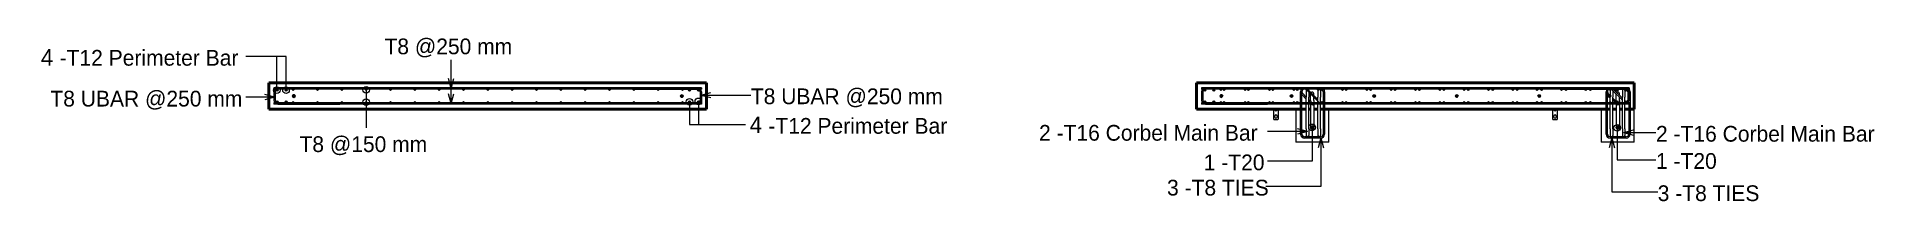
# Model space of a CAD drawing. Header units: millimetres. Extents: x -6138 to 17183, y 2886 to 77066.
# Drawn here: x 4601 to 15728, y 76076 to 77066 of the extents above.
import ezdxf

# ---------------------------------------------------------------- set-up
doc = ezdxf.new("R2010")
doc.units = ezdxf.units.MM
for name, color, linetype, lineweight in [('A-GENM', 13, 'Continuous', 18), ('A-WALL', 113, 'Continuous', 25), ('G-ANNO-TEXT', 231, 'Continuous', 9), ('S-BEAM', 12, 'Continuous', 18), ('S-RBAR', 171, 'Continuous', 18), ('S-RBAR-IDEN', 171, 'Continuous', 9)]:
    doc.layers.add(name, color=color, linetype=linetype, lineweight=lineweight)
doc.styles.add('Nirmala UI', font='Nirmala.ttf', dxfattribs={"height": 95.25})
doc.styles.add('Nirmala UI Semilight', font='NirmalaS.ttf', dxfattribs={"height": 100})

msp = doc.modelspace()

# ---------------------------------------------------------------- texts
at = {"layer": 'S-RBAR-IDEN', "char_height": 95.25, "attachment_point": 1, "style": 'Nirmala UI'}
for s, insert, width in [('T8 @250 mm', (6706.7, 77061), 974.852), ('2 -T12 Perimeter Bar', (4633, 76991.9), 1491.139), ('T8 UBAR @250 mm', (4683.4, 76744.8), 1430.21), ('T8 UBAR @250 mm', (8925.2, 76758.9), 1430.21), ('2 -T12 Perimeter Bar', (8925.2, 76579.9), 1491.139), ('T8 @150 mm', (6192, 76469.2), 974.852), ('2 -T16 Corbel Main Bar', (10670.4, 76537.9), 1673.923), ('2 -T16 Corbel Main Bar', (14406.5, 76532), 1673.923), ('1 -T20', (11667.8, 76358.9), 464.979), ('1 -T20', (14406.3, 76367.4), 464.979), ('3 -T8 TIES', (11445.6, 76206), 721.519), ('3 -T8 TIES', (14416.9, 76172.3), 721.519)]:
    msp.add_mtext(s, dxfattribs=dict(at, insert=insert, width=width))

# ---------------------------------------------------------------- blocks, each defined once
blk = doc.blocks.new('RR spread anchor face based - RR-SA-1_4-160-614768-Elevation Top 2')
at = {"layer": 'A-GENM'}
for p, q in [((-3735, 76633), (-3735, 76575)), ((-3735, 76575), (-3733, 76570)), ((-3733, 76570), (-3708, 76570)), ((-3727, 76630), (-3727, 76633)), ((-3727, 76586), (-3727, 76592)), ((-3713, 76633), (-3713, 76630)), ((-3713, 76592), (-3713, 76586)), ((-3708, 76570), (-3705, 76575)), ((-3705, 76575), (-3705, 76633))]:
    blk.add_line(p, q, dxfattribs=at)
for centre, start, end in [((-3720, 76630), 180, 0), ((-3720, 76592), 0, 180), ((-3720, 76586), 180, 0)]:
    blk.add_arc(centre, 7, start, end, dxfattribs=at)
blk = doc.blocks.new('RR spread anchor face based - RR-SA-1_4-160-V1-Elevation Top 2')
at = {"layer": 'A-GENM'}
for p, q in [((-2045, 76633), (-2045, 76575)), ((-2045, 76575), (-2043, 76570)), ((-2043, 76570), (-2018, 76570)), ((-2037, 76630), (-2037, 76633)), ((-2037, 76586), (-2037, 76592)), ((-2023, 76633), (-2023, 76630)), ((-2023, 76592), (-2023, 76586)), ((-2018, 76570), (-2015, 76575)), ((-2015, 76575), (-2015, 76633))]:
    blk.add_line(p, q, dxfattribs=at)
for centre, start, end in [((-2030, 76630), 180, 0), ((-2030, 76592), 0, 180), ((-2030, 76586), 180, 0)]:
    blk.add_arc(centre, 7, start, end, dxfattribs=at)

# ---------------------------------------------------------------- hatches: boundary and pattern name
at = {"layer": 'S-RBAR'}
for points in [[(6056.2, 76741.9), (6062.2, 76747.9), (6056.2, 76753.9), (6050.2, 76747.9)], [(6056.2, 76672.6), (6062.2, 76678.6), (6056.2, 76684.6), (6050.2, 76678.6)], [(6111.2, 76743.1), (6117.2, 76749.1), (6111.2, 76755.1), (6105.2, 76749.1)], [(6111.2, 76671.1), (6117.2, 76677.1), (6111.2, 76683.1), (6105.2, 76677.1)], [(6157.2, 76705), (6164.8, 76710.6), (6161.9, 76719.5), (6152.5, 76719.5), (6149.6, 76710.6)], [(6153.8, 76747), (6157.8, 76751), (6153.8, 76755), (6149.8, 76751)], [(6153.8, 76671), (6157.8, 76675), (6153.8, 76679), (6149.8, 76675)], [(6301.2, 76747), (6305.2, 76751), (6301.2, 76755), (6297.2, 76751)], [(6301.2, 76671), (6305.2, 76675), (6301.2, 76679), (6297.2, 76675)], [(6448.5, 76747), (6452.5, 76751), (6448.5, 76755), (6444.5, 76751)], [(6448.5, 76671), (6452.5, 76675), (6448.5, 76679), (6444.5, 76675)], [(6595.9, 76747), (6599.9, 76751), (6595.9, 76755), (6591.9, 76751)], [(6595.9, 76671), (6599.9, 76675), (6595.9, 76679), (6591.9, 76675)], [(6743.2, 76747), (6747.2, 76751), (6743.2, 76755), (6739.2, 76751)], [(6743.2, 76671), (6747.2, 76675), (6743.2, 76679), (6739.2, 76675)], [(6890.5, 76747), (6894.5, 76751), (6890.5, 76755), (6886.5, 76751)], [(6890.5, 76671), (6894.5, 76675), (6890.5, 76679), (6886.5, 76675)], [(7037.9, 76747), (7041.9, 76751), (7037.9, 76755), (7033.9, 76751)], [(7037.9, 76671), (7041.9, 76675), (7037.9, 76679), (7033.9, 76675)], [(7185.2, 76747), (7189.2, 76751), (7185.2, 76755), (7181.2, 76751)], [(7185.2, 76671), (7189.2, 76675), (7185.2, 76679), (7181.2, 76675)], [(7332.5, 76747), (7336.5, 76751), (7332.5, 76755), (7328.5, 76751)], [(7332.5, 76671), (7336.5, 76675), (7332.5, 76679), (7328.5, 76675)], [(7479.9, 76747), (7483.9, 76751), (7479.9, 76755), (7475.9, 76751)], [(7479.9, 76671), (7483.9, 76675), (7479.9, 76679), (7475.9, 76675)], [(7627.2, 76747), (7631.2, 76751), (7627.2, 76755), (7623.2, 76751)], [(7627.2, 76671), (7631.2, 76675), (7627.2, 76679), (7623.2, 76675)], [(7774.6, 76747), (7778.6, 76751), (7774.6, 76755), (7770.6, 76751)], [(7774.6, 76671), (7778.6, 76675), (7774.6, 76679), (7770.6, 76675)], [(7921.9, 76747), (7925.9, 76751), (7921.9, 76755), (7917.9, 76751)], [(7921.9, 76671), (7925.9, 76675), (7921.9, 76679), (7917.9, 76675)], [(8069.2, 76747), (8073.2, 76751), (8069.2, 76755), (8065.2, 76751)], [(8069.2, 76671), (8073.2, 76675), (8069.2, 76679), (8065.2, 76675)], [(8216.6, 76747), (8220.6, 76751), (8216.6, 76755), (8212.6, 76751)], [(8216.6, 76671), (8220.6, 76675), (8216.6, 76679), (8212.6, 76675)], [(8363.9, 76747), (8367.9, 76751), (8363.9, 76755), (8359.9, 76751)], [(8363.9, 76671), (8367.9, 76675), (8363.9, 76679), (8359.9, 76675)], [(8502.5, 76706.6), (8511.9, 76706.6), (8514.8, 76715.5), (8507.2, 76721), (8499.6, 76715.5)], [(8511.3, 76747), (8515.3, 76751), (8511.3, 76755), (8507.3, 76751)], [(8511.3, 76671), (8515.3, 76675), (8511.3, 76679), (8507.3, 76675)], [(8553.2, 76743), (8559.2, 76749), (8553.2, 76755), (8547.2, 76749)], [(8553.2, 76671.1), (8559.2, 76677.1), (8553.2, 76683.1), (8547.2, 76677.1)], [(8608.2, 76743), (8614.2, 76749), (8608.2, 76755), (8602.2, 76749)], [(8608.2, 76672.6), (8614.2, 76678.6), (8608.2, 76684.6), (8602.2, 76678.6)], [(11673.7, 76741.9), (11679.7, 76747.9), (11673.7, 76753.9), (11667.7, 76747.9)], [(11673.7, 76672.6), (11679.7, 76678.6), (11673.7, 76684.6), (11667.7, 76678.6)], [(11728.7, 76743.1), (11734.7, 76749.1), (11728.7, 76755.1), (11722.7, 76749.1)], [(11728.7, 76671.1), (11734.7, 76677.1), (11728.7, 76683.1), (11722.7, 76677.1)], [(11774.7, 76705), (11782.3, 76710.6), (11779.4, 76719.5), (11770, 76719.5), (11767.1, 76710.6)], [(11771.3, 76747), (11775.3, 76751), (11771.3, 76755), (11767.3, 76751)], [(11771.3, 76671), (11775.3, 76675), (11771.3, 76679), (11767.3, 76675)], [(11790.6, 76747), (11794.6, 76751), (11790.6, 76755), (11786.6, 76751)], [(11790.6, 76671), (11794.6, 76675), (11790.6, 76679), (11786.6, 76675)], [(11918.7, 76747), (11922.7, 76751), (11918.7, 76755), (11914.7, 76751)], [(11918.7, 76671), (11922.7, 76675), (11918.7, 76679), (11914.7, 76675)], [(11938.5, 76747), (11942.5, 76751), (11938.5, 76755), (11934.5, 76751)], [(11938.5, 76671), (11942.5, 76675), (11938.5, 76679), (11934.5, 76675)], [(12066, 76747), (12070, 76751), (12066, 76755), (12062, 76751)], [(12066, 76671), (12070, 76675), (12066, 76679), (12062, 76675)], [(12086.4, 76747), (12090.4, 76751), (12086.4, 76755), (12082.4, 76751), (12086, 76747.5)], [(12086.4, 76671), (12090.4, 76675), (12086.4, 76679), (12082.4, 76675), (12086, 76671.5)], [(12197.2, 76705.4), (12206.1, 76708.3), (12206.1, 76717.7), (12197.2, 76720.7), (12191.7, 76713)], [(12213.4, 76747), (12217.4, 76751), (12213.4, 76755), (12209.4, 76751)], [(12213.4, 76671), (12217.4, 76675), (12213.4, 76679), (12209.4, 76675)], [(12234.4, 76747), (12238.4, 76751), (12234.4, 76755), (12230.4, 76751)], [(12234.4, 76671), (12238.4, 76675), (12234.4, 76679), (12230.4, 76675)], [(12360.7, 76747), (12364.7, 76751), (12360.7, 76755), (12356.7, 76751)], [(12360.7, 76671), (12364.7, 76675), (12360.7, 76679), (12356.7, 76675)], [(12382.3, 76747), (12386.3, 76751), (12382.3, 76755), (12378.3, 76751)], [(12382.3, 76671), (12386.3, 76675), (12382.3, 76679), (12378.3, 76675)], [(12508, 76747), (12512, 76751), (12508, 76755), (12504, 76751)], [(12508, 76671), (12512, 76675), (12508, 76679), (12504, 76675)], [(12530.2, 76747), (12534.2, 76751), (12530.2, 76755), (12526.2, 76751)], [(12530.2, 76671), (12534.2, 76675), (12530.2, 76679), (12526.2, 76675)], [(12655.4, 76747), (12659.4, 76751), (12655.4, 76755), (12651.4, 76751)], [(12655.4, 76671), (12659.4, 76675), (12655.4, 76679), (12651.4, 76675)], [(12678.1, 76747), (12682.1, 76751), (12678.1, 76755), (12674.1, 76751)], [(12678.1, 76671), (12682.1, 76675), (12678.1, 76679), (12674.1, 76675)], [(12697.2, 76705.4), (12706.1, 76708.3), (12706.1, 76717.7), (12697.2, 76720.7), (12691.7, 76713)], [(12802.7, 76747), (12806.7, 76751), (12802.7, 76755), (12798.7, 76751)], [(12802.7, 76671), (12806.7, 76675), (12802.7, 76679), (12798.7, 76675)], [(12826.1, 76747), (12830.1, 76751), (12826.1, 76755), (12822.1, 76751)], [(12826.1, 76671), (12830.1, 76675), (12826.1, 76679), (12822.1, 76675)], [(12950.1, 76747), (12954.1, 76751), (12950.1, 76755), (12946.1, 76751)], [(12950.1, 76671), (12954.1, 76675), (12950.1, 76679), (12946.1, 76675)], [(12974, 76747), (12978, 76751), (12974, 76755), (12970, 76751)], [(12974, 76671), (12978, 76675), (12974, 76679), (12970, 76675)], [(13097.4, 76747), (13101.4, 76751), (13097.4, 76755), (13093.4, 76751)], [(13097.4, 76671), (13101.4, 76675), (13097.4, 76679), (13093.4, 76675)], [(13121.9, 76747), (13125.9, 76751), (13121.9, 76755), (13117.9, 76751)], [(13121.9, 76671), (13125.9, 76675), (13121.9, 76679), (13117.9, 76675)], [(13197.2, 76705.4), (13206.1, 76708.3), (13206.1, 76717.7), (13197.2, 76720.7), (13191.7, 76713)], [(13244.7, 76747), (13248.7, 76751), (13244.7, 76755), (13240.7, 76751)], [(13244.7, 76671), (13248.7, 76675), (13244.7, 76679), (13240.7, 76675)], [(13269.8, 76747), (13273.8, 76751), (13269.8, 76755), (13265.8, 76751)], [(13269.8, 76671), (13273.8, 76675), (13269.8, 76679), (13265.8, 76675)], [(13392.1, 76747), (13396.1, 76751), (13392.1, 76755), (13388.1, 76751)], [(13392.1, 76671), (13396.1, 76675), (13392.1, 76679), (13388.1, 76675)], [(13417.8, 76747), (13421.8, 76751), (13417.8, 76755), (13413.8, 76751)], [(13417.8, 76671), (13421.8, 76675), (13417.8, 76679), (13413.8, 76675)], [(13539.4, 76747), (13543.4, 76751), (13539.4, 76755), (13535.4, 76751)], [(13539.4, 76671), (13543.4, 76675), (13539.4, 76679), (13535.4, 76675)], [(13565.7, 76747), (13569.7, 76751), (13565.7, 76755), (13561.7, 76751)], [(13565.7, 76671), (13569.7, 76675), (13565.7, 76679), (13561.7, 76675)], [(13686.7, 76747), (13690.7, 76751), (13686.7, 76755), (13682.7, 76751)], [(13686.7, 76671), (13690.7, 76675), (13686.7, 76679), (13682.7, 76675)], [(13697.2, 76705.4), (13706.1, 76708.3), (13706.1, 76717.7), (13697.2, 76720.7), (13691.7, 76713)], [(13713.6, 76747), (13717.6, 76751), (13713.6, 76755), (13709.6, 76751)], [(13713.6, 76671), (13717.6, 76675), (13713.6, 76679), (13709.6, 76675)], [(13834.1, 76747), (13838.1, 76751), (13834.1, 76755), (13830.1, 76751)], [(13834.1, 76671), (13838.1, 76675), (13834.1, 76679), (13830.1, 76675)], [(13861.5, 76747), (13865.5, 76751), (13861.5, 76755), (13857.5, 76751)], [(13861.5, 76671), (13865.5, 76675), (13861.5, 76679), (13857.5, 76675)], [(13981.4, 76747), (13985.4, 76751), (13981.4, 76755), (13977.4, 76751)], [(13981.4, 76671), (13985.4, 76675), (13981.4, 76679), (13977.4, 76675)], [(14009.4, 76747), (14013.4, 76751), (14009.4, 76755), (14005.4, 76751)], [(14009.4, 76671), (14013.4, 76675), (14009.4, 76679), (14005.4, 76675)], [(14120, 76706.6), (14129.4, 76706.6), (14132.3, 76715.5), (14124.7, 76721), (14117.1, 76715.5)], [(14128.8, 76747), (14132.6, 76751.2), (14128.8, 76755), (14124.8, 76751)], [(14128.8, 76671), (14132.8, 76675), (14128.8, 76679), (14124.8, 76675)], [(14157.4, 76747), (14161.4, 76751), (14157.4, 76755), (14153.4, 76751)], [(14157.4, 76671), (14161.4, 76675), (14157.4, 76679), (14153.4, 76675)], [(14170.7, 76743), (14176.7, 76749), (14170.7, 76755), (14164.7, 76749)], [(14170.7, 76671.1), (14176.7, 76677.1), (14170.7, 76683.1), (14164.7, 76677.1)], [(14225.7, 76743), (14231.7, 76749), (14225.7, 76755), (14219.7, 76749), (14221.9, 76746.8)], [(14225.7, 76672.6), (14231.7, 76678.6), (14225.7, 76684.6), (14219.7, 76678.6), (14221.6, 76676.7)], [(12327.8, 76513.5), (12334.7, 76523), (12327.8, 76532.6), (12316.6, 76528.9), (12316.6, 76517.2)], [(14177.8, 76513.5), (14184.7, 76523), (14177.8, 76532.6), (14166.6, 76528.9), (14166.6, 76517.2)]]:
    msp.add_hatch(color=256, dxfattribs=at).paths.add_polyline_path(points)
h = msp.add_hatch(color=256, dxfattribs=at)
edge = h.paths.add_edge_path()
edge.add_arc((6056.2, 76747.9), 6, 0, 360)
h = msp.add_hatch(color=256, dxfattribs=at)
edge = h.paths.add_edge_path()
edge.add_arc((6056.2, 76678.6), 6, 0, 360)
h = msp.add_hatch(color=256, dxfattribs=at)
edge = h.paths.add_edge_path()
edge.add_arc((6111.2, 76749.1), 6, 0, 360)
h = msp.add_hatch(color=256, dxfattribs=at)
edge = h.paths.add_edge_path()
edge.add_arc((6111.2, 76677.1), 6, 0, 360)
h = msp.add_hatch(color=256, dxfattribs=at)
edge = h.paths.add_edge_path()
edge.add_arc((6157.2, 76713), 8, 0, 360)
h = msp.add_hatch(color=256, dxfattribs=at)
edge = h.paths.add_edge_path()
edge.add_arc((6153.8, 76751), 4, 0, 360)
h = msp.add_hatch(color=256, dxfattribs=at)
edge = h.paths.add_edge_path()
edge.add_arc((6153.8, 76675), 4, 0, 360)
h = msp.add_hatch(color=256, dxfattribs=at)
edge = h.paths.add_edge_path()
edge.add_arc((6301.2, 76751), 4, 0, 360)
h = msp.add_hatch(color=256, dxfattribs=at)
edge = h.paths.add_edge_path()
edge.add_arc((6301.2, 76675), 4, 0, 360)
h = msp.add_hatch(color=256, dxfattribs=at)
edge = h.paths.add_edge_path()
edge.add_arc((6448.5, 76751), 4, 0, 360)
h = msp.add_hatch(color=256, dxfattribs=at)
edge = h.paths.add_edge_path()
edge.add_arc((6448.5, 76675), 4, 0, 360)
h = msp.add_hatch(color=256, dxfattribs=at)
edge = h.paths.add_edge_path()
edge.add_arc((6595.9, 76751), 4, 0, 360)
h = msp.add_hatch(color=256, dxfattribs=at)
edge = h.paths.add_edge_path()
edge.add_arc((6595.9, 76675), 4, 0, 360)
h = msp.add_hatch(color=256, dxfattribs=at)
edge = h.paths.add_edge_path()
edge.add_arc((6743.2, 76751), 4, 0, 360)
h = msp.add_hatch(color=256, dxfattribs=at)
edge = h.paths.add_edge_path()
edge.add_arc((6743.2, 76675), 4, 0, 360)
h = msp.add_hatch(color=256, dxfattribs=at)
edge = h.paths.add_edge_path()
edge.add_arc((6890.5, 76751), 4, 0, 360)
h = msp.add_hatch(color=256, dxfattribs=at)
edge = h.paths.add_edge_path()
edge.add_arc((6890.5, 76675), 4, 0, 360)
h = msp.add_hatch(color=256, dxfattribs=at)
edge = h.paths.add_edge_path()
edge.add_arc((7037.9, 76751), 4, 0, 360)
h = msp.add_hatch(color=256, dxfattribs=at)
edge = h.paths.add_edge_path()
edge.add_arc((7037.9, 76675), 4, 0, 360)
h = msp.add_hatch(color=256, dxfattribs=at)
edge = h.paths.add_edge_path()
edge.add_arc((7185.2, 76751), 4, 0, 360)
h = msp.add_hatch(color=256, dxfattribs=at)
edge = h.paths.add_edge_path()
edge.add_arc((7185.2, 76675), 4, 0, 360)
h = msp.add_hatch(color=256, dxfattribs=at)
edge = h.paths.add_edge_path()
edge.add_arc((7332.5, 76751), 4, 0, 360)
h = msp.add_hatch(color=256, dxfattribs=at)
edge = h.paths.add_edge_path()
edge.add_arc((7332.5, 76675), 4, 0, 360)
h = msp.add_hatch(color=256, dxfattribs=at)
edge = h.paths.add_edge_path()
edge.add_arc((7479.9, 76751), 4, 0, 360)
h = msp.add_hatch(color=256, dxfattribs=at)
edge = h.paths.add_edge_path()
edge.add_arc((7479.9, 76675), 4, 0, 360)
h = msp.add_hatch(color=256, dxfattribs=at)
edge = h.paths.add_edge_path()
edge.add_arc((7627.2, 76751), 4, 0, 360)
h = msp.add_hatch(color=256, dxfattribs=at)
edge = h.paths.add_edge_path()
edge.add_arc((7627.2, 76675), 4, 0, 360)
h = msp.add_hatch(color=256, dxfattribs=at)
edge = h.paths.add_edge_path()
edge.add_arc((7774.6, 76751), 4, 0, 360)
h = msp.add_hatch(color=256, dxfattribs=at)
edge = h.paths.add_edge_path()
edge.add_arc((7774.6, 76675), 4, 0, 360)
h = msp.add_hatch(color=256, dxfattribs=at)
edge = h.paths.add_edge_path()
edge.add_arc((7921.9, 76751), 4, 0, 360)
h = msp.add_hatch(color=256, dxfattribs=at)
edge = h.paths.add_edge_path()
edge.add_arc((7921.9, 76675), 4, 0, 360)
h = msp.add_hatch(color=256, dxfattribs=at)
edge = h.paths.add_edge_path()
edge.add_arc((8069.2, 76751), 4, 0, 360)
h = msp.add_hatch(color=256, dxfattribs=at)
edge = h.paths.add_edge_path()
edge.add_arc((8069.2, 76675), 4, 0, 360)
h = msp.add_hatch(color=256, dxfattribs=at)
edge = h.paths.add_edge_path()
edge.add_arc((8216.6, 76751), 4, 0, 360)
h = msp.add_hatch(color=256, dxfattribs=at)
edge = h.paths.add_edge_path()
edge.add_arc((8216.6, 76675), 4, 0, 360)
h = msp.add_hatch(color=256, dxfattribs=at)
edge = h.paths.add_edge_path()
edge.add_arc((8363.9, 76751), 4, 0, 360)
h = msp.add_hatch(color=256, dxfattribs=at)
edge = h.paths.add_edge_path()
edge.add_arc((8363.9, 76675), 4, 0, 360)
h = msp.add_hatch(color=256, dxfattribs=at)
edge = h.paths.add_edge_path()
edge.add_arc((8507.2, 76713), 8, 0, 360)
h = msp.add_hatch(color=256, dxfattribs=at)
edge = h.paths.add_edge_path()
edge.add_arc((8511.3, 76751), 4, 0, 360)
h = msp.add_hatch(color=256, dxfattribs=at)
edge = h.paths.add_edge_path()
edge.add_arc((8511.3, 76675), 4, 0, 360)
h = msp.add_hatch(color=256, dxfattribs=at)
edge = h.paths.add_edge_path()
edge.add_arc((8553.2, 76749), 6, 0, 360)
h = msp.add_hatch(color=256, dxfattribs=at)
edge = h.paths.add_edge_path()
edge.add_arc((8553.2, 76677.1), 6, 0, 360)
h = msp.add_hatch(color=256, dxfattribs=at)
edge = h.paths.add_edge_path()
edge.add_arc((8608.2, 76749), 6, 0, 360)
h = msp.add_hatch(color=256, dxfattribs=at)
edge = h.paths.add_edge_path()
edge.add_arc((8608.2, 76678.6), 6, 0, 360)
h = msp.add_hatch(color=256, dxfattribs=at)
edge = h.paths.add_edge_path()
edge.add_arc((11673.7, 76747.9), 6, 0, 360)
h = msp.add_hatch(color=256, dxfattribs=at)
edge = h.paths.add_edge_path()
edge.add_arc((11673.7, 76678.6), 6, 0, 360)
h = msp.add_hatch(color=256, dxfattribs=at)
edge = h.paths.add_edge_path()
edge.add_arc((11728.7, 76749.1), 6, 0, 360)
h = msp.add_hatch(color=256, dxfattribs=at)
edge = h.paths.add_edge_path()
edge.add_arc((11728.7, 76677.1), 6, 0, 360)
h = msp.add_hatch(color=256, dxfattribs=at)
edge = h.paths.add_edge_path()
edge.add_arc((11774.7, 76713), 8, 0, 360)
h = msp.add_hatch(color=256, dxfattribs=at)
edge = h.paths.add_edge_path()
edge.add_arc((11771.3, 76751), 4, 0, 360)
h = msp.add_hatch(color=256, dxfattribs=at)
edge = h.paths.add_edge_path()
edge.add_arc((11771.3, 76675), 4, 0, 360)
h = msp.add_hatch(color=256, dxfattribs=at)
edge = h.paths.add_edge_path()
edge.add_arc((11790.6, 76751), 4, 0, 360)
h = msp.add_hatch(color=256, dxfattribs=at)
edge = h.paths.add_edge_path()
edge.add_arc((11790.6, 76675), 4, 0, 360)
h = msp.add_hatch(color=256, dxfattribs=at)
edge = h.paths.add_edge_path()
edge.add_arc((11918.7, 76751), 4, 0, 360)
h = msp.add_hatch(color=256, dxfattribs=at)
edge = h.paths.add_edge_path()
edge.add_arc((11918.7, 76675), 4, 0, 360)
h = msp.add_hatch(color=256, dxfattribs=at)
edge = h.paths.add_edge_path()
edge.add_arc((11938.5, 76751), 4, 0, 360)
h = msp.add_hatch(color=256, dxfattribs=at)
edge = h.paths.add_edge_path()
edge.add_arc((11938.5, 76675), 4, 0, 360)
h = msp.add_hatch(color=256, dxfattribs=at)
edge = h.paths.add_edge_path()
edge.add_arc((12066, 76751), 4, 0, 360)
h = msp.add_hatch(color=256, dxfattribs=at)
edge = h.paths.add_edge_path()
edge.add_arc((12066, 76675), 4, 0, 360)
h = msp.add_hatch(color=256, dxfattribs=at)
edge = h.paths.add_edge_path()
edge.add_arc((12086.4, 76751), 4, 0, 360)
h = msp.add_hatch(color=256, dxfattribs=at)
edge = h.paths.add_edge_path()
edge.add_arc((12086.4, 76675), 4, 0, 360)
h = msp.add_hatch(color=256, dxfattribs=at)
edge = h.paths.add_edge_path()
edge.add_arc((12199.7, 76713), 8, 0, 360)
h = msp.add_hatch(color=256, dxfattribs=at)
edge = h.paths.add_edge_path()
edge.add_arc((12213.4, 76751), 4, 0, 360)
h = msp.add_hatch(color=256, dxfattribs=at)
edge = h.paths.add_edge_path()
edge.add_arc((12213.4, 76675), 4, 0, 360)
h = msp.add_hatch(color=256, dxfattribs=at)
edge = h.paths.add_edge_path()
edge.add_arc((12234.4, 76751), 4, 0, 360)
h = msp.add_hatch(color=256, dxfattribs=at)
edge = h.paths.add_edge_path()
edge.add_arc((12234.4, 76675), 4, 0, 360)
h = msp.add_hatch(color=256, dxfattribs=at)
edge = h.paths.add_edge_path()
edge.add_arc((12360.7, 76751), 4, 0, 360)
h = msp.add_hatch(color=256, dxfattribs=at)
edge = h.paths.add_edge_path()
edge.add_arc((12360.7, 76675), 4, 0, 360)
h = msp.add_hatch(color=256, dxfattribs=at)
edge = h.paths.add_edge_path()
edge.add_arc((12382.3, 76751), 4, 0, 360)
h = msp.add_hatch(color=256, dxfattribs=at)
edge = h.paths.add_edge_path()
edge.add_arc((12382.3, 76675), 4, 0, 360)
h = msp.add_hatch(color=256, dxfattribs=at)
edge = h.paths.add_edge_path()
edge.add_arc((12508, 76751), 4, 0, 360)
h = msp.add_hatch(color=256, dxfattribs=at)
edge = h.paths.add_edge_path()
edge.add_arc((12508, 76675), 4, 0, 360)
h = msp.add_hatch(color=256, dxfattribs=at)
edge = h.paths.add_edge_path()
edge.add_arc((12530.2, 76751), 4, 0, 360)
h = msp.add_hatch(color=256, dxfattribs=at)
edge = h.paths.add_edge_path()
edge.add_arc((12530.2, 76675), 4, 0, 360)
h = msp.add_hatch(color=256, dxfattribs=at)
edge = h.paths.add_edge_path()
edge.add_arc((12655.4, 76751), 4, 0, 360)
h = msp.add_hatch(color=256, dxfattribs=at)
edge = h.paths.add_edge_path()
edge.add_arc((12655.4, 76675), 4, 0, 360)
h = msp.add_hatch(color=256, dxfattribs=at)
edge = h.paths.add_edge_path()
edge.add_arc((12678.1, 76751), 4, 0, 360)
h = msp.add_hatch(color=256, dxfattribs=at)
edge = h.paths.add_edge_path()
edge.add_arc((12678.1, 76675), 4, 0, 360)
h = msp.add_hatch(color=256, dxfattribs=at)
edge = h.paths.add_edge_path()
edge.add_arc((12699.7, 76713), 8, 0, 360)
h = msp.add_hatch(color=256, dxfattribs=at)
edge = h.paths.add_edge_path()
edge.add_arc((12802.7, 76751), 4, 0, 360)
h = msp.add_hatch(color=256, dxfattribs=at)
edge = h.paths.add_edge_path()
edge.add_arc((12802.7, 76675), 4, 0, 360)
h = msp.add_hatch(color=256, dxfattribs=at)
edge = h.paths.add_edge_path()
edge.add_arc((12826.1, 76751), 4, 0, 360)
h = msp.add_hatch(color=256, dxfattribs=at)
edge = h.paths.add_edge_path()
edge.add_arc((12826.1, 76675), 4, 0, 360)
h = msp.add_hatch(color=256, dxfattribs=at)
edge = h.paths.add_edge_path()
edge.add_arc((12950.1, 76751), 4, 0, 360)
h = msp.add_hatch(color=256, dxfattribs=at)
edge = h.paths.add_edge_path()
edge.add_arc((12950.1, 76675), 4, 0, 360)
h = msp.add_hatch(color=256, dxfattribs=at)
edge = h.paths.add_edge_path()
edge.add_arc((12974, 76751), 4, 0, 360)
h = msp.add_hatch(color=256, dxfattribs=at)
edge = h.paths.add_edge_path()
edge.add_arc((12974, 76675), 4, 0, 360)
h = msp.add_hatch(color=256, dxfattribs=at)
edge = h.paths.add_edge_path()
edge.add_arc((13097.4, 76751), 4, 0, 360)
h = msp.add_hatch(color=256, dxfattribs=at)
edge = h.paths.add_edge_path()
edge.add_arc((13097.4, 76675), 4, 0, 360)
h = msp.add_hatch(color=256, dxfattribs=at)
edge = h.paths.add_edge_path()
edge.add_arc((13121.9, 76751), 4, 0, 360)
h = msp.add_hatch(color=256, dxfattribs=at)
edge = h.paths.add_edge_path()
edge.add_arc((13121.9, 76675), 4, 0, 360)
h = msp.add_hatch(color=256, dxfattribs=at)
edge = h.paths.add_edge_path()
edge.add_arc((13199.7, 76713), 8, 0, 360)
h = msp.add_hatch(color=256, dxfattribs=at)
edge = h.paths.add_edge_path()
edge.add_arc((13244.7, 76751), 4, 0, 360)
h = msp.add_hatch(color=256, dxfattribs=at)
edge = h.paths.add_edge_path()
edge.add_arc((13244.7, 76675), 4, 0, 360)
h = msp.add_hatch(color=256, dxfattribs=at)
edge = h.paths.add_edge_path()
edge.add_arc((13269.8, 76751), 4, 0, 360)
h = msp.add_hatch(color=256, dxfattribs=at)
edge = h.paths.add_edge_path()
edge.add_arc((13269.8, 76675), 4, 0, 360)
h = msp.add_hatch(color=256, dxfattribs=at)
edge = h.paths.add_edge_path()
edge.add_arc((13392.1, 76751), 4, 0, 360)
h = msp.add_hatch(color=256, dxfattribs=at)
edge = h.paths.add_edge_path()
edge.add_arc((13392.1, 76675), 4, 0, 360)
h = msp.add_hatch(color=256, dxfattribs=at)
edge = h.paths.add_edge_path()
edge.add_arc((13417.8, 76751), 4, 0, 360)
h = msp.add_hatch(color=256, dxfattribs=at)
edge = h.paths.add_edge_path()
edge.add_arc((13417.8, 76675), 4, 0, 360)
h = msp.add_hatch(color=256, dxfattribs=at)
edge = h.paths.add_edge_path()
edge.add_arc((13539.4, 76751), 4, 0, 360)
h = msp.add_hatch(color=256, dxfattribs=at)
edge = h.paths.add_edge_path()
edge.add_arc((13539.4, 76675), 4, 0, 360)
h = msp.add_hatch(color=256, dxfattribs=at)
edge = h.paths.add_edge_path()
edge.add_arc((13565.7, 76751), 4, 0, 360)
h = msp.add_hatch(color=256, dxfattribs=at)
edge = h.paths.add_edge_path()
edge.add_arc((13565.7, 76675), 4, 0, 360)
h = msp.add_hatch(color=256, dxfattribs=at)
edge = h.paths.add_edge_path()
edge.add_arc((13686.7, 76751), 4, 0, 360)
h = msp.add_hatch(color=256, dxfattribs=at)
edge = h.paths.add_edge_path()
edge.add_arc((13686.7, 76675), 4, 0, 360)
h = msp.add_hatch(color=256, dxfattribs=at)
edge = h.paths.add_edge_path()
edge.add_arc((13699.7, 76713), 8, 0, 360)
h = msp.add_hatch(color=256, dxfattribs=at)
edge = h.paths.add_edge_path()
edge.add_arc((13713.6, 76751), 4, 0, 360)
h = msp.add_hatch(color=256, dxfattribs=at)
edge = h.paths.add_edge_path()
edge.add_arc((13713.6, 76675), 4, 0, 360)
h = msp.add_hatch(color=256, dxfattribs=at)
edge = h.paths.add_edge_path()
edge.add_arc((13834.1, 76751), 4, 0, 360)
h = msp.add_hatch(color=256, dxfattribs=at)
edge = h.paths.add_edge_path()
edge.add_arc((13834.1, 76675), 4, 0, 360)
h = msp.add_hatch(color=256, dxfattribs=at)
edge = h.paths.add_edge_path()
edge.add_arc((13861.5, 76751), 4, 0, 360)
h = msp.add_hatch(color=256, dxfattribs=at)
edge = h.paths.add_edge_path()
edge.add_arc((13861.5, 76675), 4, 0, 360)
h = msp.add_hatch(color=256, dxfattribs=at)
edge = h.paths.add_edge_path()
edge.add_arc((13981.4, 76751), 4, 0, 360)
h = msp.add_hatch(color=256, dxfattribs=at)
edge = h.paths.add_edge_path()
edge.add_arc((13981.4, 76675), 4, 0, 360)
h = msp.add_hatch(color=256, dxfattribs=at)
edge = h.paths.add_edge_path()
edge.add_arc((14009.4, 76751), 4, 0, 360)
h = msp.add_hatch(color=256, dxfattribs=at)
edge = h.paths.add_edge_path()
edge.add_arc((14009.4, 76675), 4, 0, 360)
h = msp.add_hatch(color=256, dxfattribs=at)
edge = h.paths.add_edge_path()
edge.add_arc((14124.7, 76713), 8, 0, 360)
h = msp.add_hatch(color=256, dxfattribs=at)
edge = h.paths.add_edge_path()
edge.add_arc((14128.8, 76751), 4, 0, 360)
h = msp.add_hatch(color=256, dxfattribs=at)
edge = h.paths.add_edge_path()
edge.add_arc((14128.8, 76675), 4, 0, 360)
h = msp.add_hatch(color=256, dxfattribs=at)
edge = h.paths.add_edge_path()
edge.add_arc((14157.4, 76751), 4, 0, 360)
h = msp.add_hatch(color=256, dxfattribs=at)
edge = h.paths.add_edge_path()
edge.add_arc((14157.4, 76675), 4, 0, 360)
h = msp.add_hatch(color=256, dxfattribs=at)
edge = h.paths.add_edge_path()
edge.add_arc((14170.7, 76749), 6, 0, 360)
h = msp.add_hatch(color=256, dxfattribs=at)
edge = h.paths.add_edge_path()
edge.add_arc((14170.7, 76677.1), 6, 0, 360)
h = msp.add_hatch(color=256, dxfattribs=at)
edge = h.paths.add_edge_path()
edge.add_arc((14225.7, 76749), 6, 0, 360)
h = msp.add_hatch(color=256, dxfattribs=at)
edge = h.paths.add_edge_path()
edge.add_arc((14225.7, 76678.6), 6, 0, 360)
h = msp.add_hatch(color=256, dxfattribs=at)
edge = h.paths.add_edge_path()
edge.add_arc((12324.7, 76523), 10, 0, 360)
h = msp.add_hatch(color=256, dxfattribs=at)
edge = h.paths.add_edge_path()
edge.add_arc((14174.7, 76523), 10, 0, 360)

# ---------------------------------------------------------------- linework, layer by layer
at = {"layer": 'A-WALL', "lineweight": 50}
for p, q in [((8657.2, 76793), (6007.2, 76793)), ((6007.2, 76793), (6007.2, 76633)), ((8657.2, 76633), (8657.2, 76793)), ((14274.7, 76793), (11624.7, 76793)), ((11624.7, 76793), (11624.7, 76633)), ((14274.7, 76633), (14274.7, 76793)), ((6007.2, 76633), (8657.2, 76633)), ((11624.7, 76633), (12254.7, 76633)), ((12262.7, 76633), (12288.9, 76633)), ((12304.9, 76633), (12314.7, 76633)), ((12334.7, 76633), (12359.7, 76633)), ((12375.7, 76633), (12391.7, 76633)), ((12399.7, 76633), (14104.7, 76633)), ((14112.7, 76633), (14128.7, 76633)), ((14144.7, 76633), (14164.7, 76633)), ((14184.7, 76633), (14202.7, 76633)), ((14218.7, 76633), (14241.7, 76633)), ((14249.7, 76633), (14274.7, 76633))]:
    msp.add_line(p, q, dxfattribs=at)
at = {"layer": 'S-BEAM'}
for p, q in [((12224.7, 76633), (12224.7, 76433)), ((12424.7, 76433), (12424.7, 76633)), ((14074.7, 76633), (14074.7, 76433)), ((14274.7, 76433), (14274.7, 76633)), ((12424.7, 76433), (12224.7, 76433)), ((14274.7, 76433), (14074.7, 76433))]:
    msp.add_line(p, q, dxfattribs=at)
at = {"layer": 'S-RBAR'}
for p, q in [((8627.2, 76763), (6037.2, 76763)), ((6037.2, 76763), (6037.2, 76755)), ((8627.2, 76755), (6037.2, 76755)), ((6037.2, 76739), (6037.2, 76687)), ((8627.2, 76671), (6037.2, 76671)), ((6037.2, 76671), (6037.2, 76663)), ((6045.2, 76739), (6045.2, 76687)), ((6056.2, 76753.9), (6050.2, 76747.9)), ((6050.2, 76747.9), (6056.2, 76741.9)), ((6056.2, 76684.6), (6050.2, 76678.6)), ((6050.2, 76678.6), (6056.2, 76672.6)), ((6062.2, 76747.9), (6056.2, 76753.9)), ((6056.2, 76741.9), (6062.2, 76747.9)), ((6062.2, 76678.6), (6056.2, 76684.6)), ((6056.2, 76672.6), (6062.2, 76678.6)), ((6437.2, 76763), (6061.2, 76763)), ((6437.2, 76755), (6061.2, 76755)), ((6061.2, 76671), (6437.2, 76671)), ((6111.2, 76755.1), (6105.2, 76749.1)), ((6105.2, 76749.1), (6111.2, 76743.1)), ((6111.2, 76683.1), (6105.2, 76677.1)), ((6105.2, 76677.1), (6111.2, 76671.1)), ((6117.2, 76749.1), (6111.2, 76755.1)), ((6111.2, 76743.1), (6117.2, 76749.1)), ((6117.2, 76677.1), (6111.2, 76683.1)), ((6111.2, 76671.1), (6117.2, 76677.1)), ((6152.5, 76719.5), (6149.6, 76710.6)), ((6149.6, 76710.6), (6157.2, 76705)), ((6153.8, 76755), (6149.8, 76751)), ((6149.8, 76751), (6153.8, 76747)), ((6153.8, 76679), (6149.8, 76675)), ((6149.8, 76675), (6153.8, 76671)), ((6161.9, 76719.5), (6152.5, 76719.5)), ((6157.8, 76751), (6153.8, 76755)), ((6153.8, 76747), (6157.8, 76751)), ((6157.8, 76675), (6153.8, 76679)), ((6153.8, 76671), (6157.8, 76675)), ((6157.2, 76705), (6164.8, 76710.6)), ((6164.8, 76710.6), (6161.9, 76719.5)), ((6301.2, 76755), (6297.2, 76751)), ((6297.2, 76751), (6301.2, 76747)), ((6301.2, 76679), (6297.2, 76675)), ((6297.2, 76675), (6301.2, 76671)), ((6305.2, 76751), (6301.2, 76755)), ((6301.2, 76747), (6305.2, 76751)), ((6305.2, 76675), (6301.2, 76679)), ((6301.2, 76671), (6305.2, 76675)), ((6437.2, 76763), (6437.2, 76755)), ((6437.2, 76663), (6437.2, 76671)), ((6448.5, 76755), (6444.5, 76751)), ((6444.5, 76751), (6448.5, 76747)), ((6448.5, 76679), (6444.5, 76675)), ((6444.5, 76675), (6448.5, 76671)), ((6452.5, 76751), (6448.5, 76755)), ((6448.5, 76747), (6452.5, 76751)), ((6452.5, 76675), (6448.5, 76679)), ((6448.5, 76671), (6452.5, 76675)), ((6595.9, 76755), (6591.9, 76751)), ((6591.9, 76751), (6595.9, 76747)), ((6595.9, 76679), (6591.9, 76675)), ((6591.9, 76675), (6595.9, 76671)), ((6599.9, 76751), (6595.9, 76755)), ((6595.9, 76747), (6599.9, 76751)), ((6599.9, 76675), (6595.9, 76679)), ((6595.9, 76671), (6599.9, 76675)), ((6743.2, 76755), (6739.2, 76751)), ((6739.2, 76751), (6743.2, 76747)), ((6743.2, 76679), (6739.2, 76675)), ((6739.2, 76675), (6743.2, 76671)), ((6747.2, 76751), (6743.2, 76755)), ((6743.2, 76747), (6747.2, 76751)), ((6747.2, 76675), (6743.2, 76679)), ((6743.2, 76671), (6747.2, 76675)), ((6890.5, 76755), (6886.5, 76751)), ((6886.5, 76751), (6890.5, 76747)), ((6890.5, 76679), (6886.5, 76675)), ((6886.5, 76675), (6890.5, 76671)), ((6894.5, 76751), (6890.5, 76755)), ((6890.5, 76747), (6894.5, 76751)), ((6894.5, 76675), (6890.5, 76679)), ((6890.5, 76671), (6894.5, 76675)), ((7037.9, 76755), (7033.9, 76751)), ((7033.9, 76751), (7037.9, 76747)), ((7037.9, 76679), (7033.9, 76675)), ((7033.9, 76675), (7037.9, 76671)), ((7041.9, 76751), (7037.9, 76755)), ((7037.9, 76747), (7041.9, 76751)), ((7041.9, 76675), (7037.9, 76679)), ((7037.9, 76671), (7041.9, 76675)), ((7185.2, 76755), (7181.2, 76751)), ((7181.2, 76751), (7185.2, 76747)), ((7185.2, 76679), (7181.2, 76675)), ((7181.2, 76675), (7185.2, 76671)), ((7189.2, 76751), (7185.2, 76755)), ((7185.2, 76747), (7189.2, 76751)), ((7189.2, 76675), (7185.2, 76679)), ((7185.2, 76671), (7189.2, 76675)), ((7332.5, 76755), (7328.5, 76751)), ((7328.5, 76751), (7332.5, 76747)), ((7332.5, 76679), (7328.5, 76675)), ((7328.5, 76675), (7332.5, 76671)), ((7336.5, 76751), (7332.5, 76755)), ((7332.5, 76747), (7336.5, 76751)), ((7336.5, 76675), (7332.5, 76679)), ((7332.5, 76671), (7336.5, 76675)), ((7479.9, 76755), (7475.9, 76751)), ((7475.9, 76751), (7479.9, 76747)), ((7479.9, 76679), (7475.9, 76675)), ((7475.9, 76675), (7479.9, 76671)), ((7483.9, 76751), (7479.9, 76755)), ((7479.9, 76747), (7483.9, 76751)), ((7483.9, 76675), (7479.9, 76679)), ((7479.9, 76671), (7483.9, 76675)), ((7627.2, 76755), (7623.2, 76751)), ((7623.2, 76751), (7627.2, 76747)), ((7627.2, 76679), (7623.2, 76675)), ((7623.2, 76675), (7627.2, 76671)), ((7631.2, 76751), (7627.2, 76755)), ((7627.2, 76747), (7631.2, 76751)), ((7631.2, 76675), (7627.2, 76679)), ((7627.2, 76671), (7631.2, 76675)), ((7774.6, 76755), (7770.6, 76751)), ((7770.6, 76751), (7774.6, 76747)), ((7774.6, 76679), (7770.6, 76675)), ((7770.6, 76675), (7774.6, 76671)), ((7778.6, 76751), (7774.6, 76755)), ((7774.6, 76747), (7778.6, 76751)), ((7778.6, 76675), (7774.6, 76679)), ((7774.6, 76671), (7778.6, 76675)), ((7921.9, 76755), (7917.9, 76751)), ((7917.9, 76751), (7921.9, 76747)), ((7921.9, 76679), (7917.9, 76675)), ((7917.9, 76675), (7921.9, 76671)), ((7925.9, 76751), (7921.9, 76755)), ((7921.9, 76747), (7925.9, 76751)), ((7925.9, 76675), (7921.9, 76679)), ((7921.9, 76671), (7925.9, 76675)), ((8069.2, 76755), (8065.2, 76751)), ((8065.2, 76751), (8069.2, 76747)), ((8069.2, 76679), (8065.2, 76675)), ((8065.2, 76675), (8069.2, 76671)), ((8073.2, 76751), (8069.2, 76755)), ((8069.2, 76747), (8073.2, 76751)), ((8073.2, 76675), (8069.2, 76679)), ((8069.2, 76671), (8073.2, 76675)), ((8216.6, 76755), (8212.6, 76751)), ((8212.6, 76751), (8216.6, 76747)), ((8216.6, 76679), (8212.6, 76675)), ((8212.6, 76675), (8216.6, 76671)), ((8220.6, 76751), (8216.6, 76755)), ((8216.6, 76747), (8220.6, 76751)), ((8220.6, 76675), (8216.6, 76679)), ((8216.6, 76671), (8220.6, 76675)), ((8227.2, 76763), (8603.2, 76763)), ((8227.2, 76755), (8227.2, 76763)), ((8227.2, 76755), (8603.2, 76755)), ((8603.2, 76671), (8227.2, 76671)), ((8227.2, 76671), (8227.2, 76663)), ((8363.9, 76755), (8359.9, 76751)), ((8359.9, 76751), (8363.9, 76747)), ((8363.9, 76679), (8359.9, 76675)), ((8359.9, 76675), (8363.9, 76671)), ((8367.9, 76751), (8363.9, 76755)), ((8363.9, 76747), (8367.9, 76751)), ((8367.9, 76675), (8363.9, 76679)), ((8363.9, 76671), (8367.9, 76675)), ((8507.2, 76721), (8499.6, 76715.5)), ((8499.6, 76715.5), (8502.5, 76706.6)), ((8502.5, 76706.6), (8511.9, 76706.6)), ((8514.8, 76715.5), (8507.2, 76721)), ((8511.3, 76755), (8507.3, 76751)), ((8507.3, 76751), (8511.3, 76747)), ((8511.3, 76679), (8507.3, 76675)), ((8507.3, 76675), (8511.3, 76671)), ((8515.3, 76751), (8511.3, 76755)), ((8511.3, 76747), (8515.3, 76751)), ((8515.3, 76675), (8511.3, 76679)), ((8511.3, 76671), (8515.3, 76675)), ((8511.9, 76706.6), (8514.8, 76715.5)), ((8553.2, 76755), (8547.2, 76749)), ((8547.2, 76749), (8553.2, 76743)), ((8553.2, 76683.1), (8547.2, 76677.1)), ((8547.2, 76677.1), (8553.2, 76671.1)), ((8559.2, 76749), (8553.2, 76755)), ((8553.2, 76743), (8559.2, 76749)), ((8559.2, 76677.1), (8553.2, 76683.1)), ((8553.2, 76671.1), (8559.2, 76677.1)), ((8608.2, 76755), (8602.2, 76749)), ((8602.2, 76749), (8608.2, 76743)), ((8608.2, 76684.6), (8602.2, 76678.6)), ((8602.2, 76678.6), (8608.2, 76672.6)), ((8614.2, 76749), (8608.2, 76755)), ((8608.2, 76743), (8614.2, 76749)), ((8614.2, 76678.6), (8608.2, 76684.6)), ((8608.2, 76672.6), (8614.2, 76678.6)), ((8619.2, 76739), (8619.2, 76687)), ((8627.2, 76763), (8627.2, 76755)), ((8627.2, 76739), (8627.2, 76687)), ((8627.2, 76671), (8627.2, 76663)), ((14244.7, 76763), (11654.7, 76763)), ((11654.7, 76763), (11654.7, 76755)), ((14244.7, 76755), (11654.7, 76755)), ((11654.7, 76739), (11654.7, 76687)), ((14244.7, 76671), (11654.7, 76671)), ((11654.7, 76671), (11654.7, 76663)), ((11662.7, 76739), (11662.7, 76687)), ((11673.7, 76753.9), (11667.7, 76747.9)), ((11667.7, 76747.9), (11673.7, 76741.9)), ((11673.7, 76684.6), (11667.7, 76678.6)), ((11667.7, 76678.6), (11673.7, 76672.6)), ((11679.7, 76747.9), (11673.7, 76753.9)), ((11673.7, 76741.9), (11679.7, 76747.9)), ((11679.7, 76678.6), (11673.7, 76684.6)), ((11673.7, 76672.6), (11679.7, 76678.6)), ((12054.7, 76763), (11678.7, 76763)), ((12054.7, 76755), (11678.7, 76755)), ((11678.7, 76671), (12054.7, 76671)), ((11728.7, 76755.1), (11722.7, 76749.1)), ((11722.7, 76749.1), (11728.7, 76743.1)), ((11728.7, 76683.1), (11722.7, 76677.1)), ((11722.7, 76677.1), (11728.7, 76671.1)), ((11734.7, 76749.1), (11728.7, 76755.1)), ((11728.7, 76743.1), (11734.7, 76749.1)), ((11734.7, 76677.1), (11728.7, 76683.1)), ((11728.7, 76671.1), (11734.7, 76677.1)), ((11770, 76719.5), (11767.1, 76710.6)), ((11767.1, 76710.6), (11774.7, 76705)), ((11771.3, 76755), (11767.3, 76751)), ((11767.3, 76751), (11771.3, 76747)), ((11771.3, 76679), (11767.3, 76675)), ((11767.3, 76675), (11771.3, 76671)), ((11779.4, 76719.5), (11770, 76719.5)), ((11775.3, 76751), (11771.3, 76755)), ((11771.3, 76747), (11775.3, 76751)), ((11775.3, 76675), (11771.3, 76679)), ((11771.3, 76671), (11775.3, 76675)), ((11774.7, 76705), (11782.3, 76710.6)), ((11782.3, 76710.6), (11779.4, 76719.5)), ((11790.6, 76755), (11786.6, 76751)), ((11786.6, 76751), (11790.6, 76747)), ((11790.6, 76679), (11786.6, 76675)), ((11786.6, 76675), (11790.6, 76671)), ((11794.6, 76751), (11790.6, 76755)), ((11790.6, 76747), (11794.6, 76751)), ((11794.6, 76675), (11790.6, 76679)), ((11790.6, 76671), (11794.6, 76675)), ((11918.7, 76755), (11914.7, 76751)), ((11914.7, 76751), (11918.7, 76747)), ((11918.7, 76679), (11914.7, 76675)), ((11914.7, 76675), (11918.7, 76671)), ((11922.7, 76751), (11918.7, 76755)), ((11918.7, 76747), (11922.7, 76751)), ((11922.7, 76675), (11918.7, 76679)), ((11918.7, 76671), (11922.7, 76675)), ((11938.5, 76755), (11934.5, 76751)), ((11934.5, 76751), (11938.5, 76747)), ((11938.5, 76679), (11934.5, 76675)), ((11934.5, 76675), (11938.5, 76671)), ((11942.5, 76751), (11938.5, 76755)), ((11938.5, 76747), (11942.5, 76751)), ((11942.5, 76675), (11938.5, 76679)), ((11938.5, 76671), (11942.5, 76675)), ((12054.7, 76763), (12054.7, 76755)), ((12054.7, 76663), (12054.7, 76671)), ((12066, 76755), (12062, 76751)), ((12062, 76751), (12066, 76747)), ((12066, 76679), (12062, 76675)), ((12062, 76675), (12066, 76671)), ((12070, 76751), (12066, 76755)), ((12066, 76747), (12070, 76751)), ((12070, 76675), (12066, 76679)), ((12066, 76671), (12070, 76675)), ((12086.4, 76755), (12082.4, 76751)), ((12082.4, 76751), (12086, 76747.5)), ((12086.4, 76679), (12082.4, 76675)), ((12082.4, 76675), (12086, 76671.5)), ((12086, 76747.5), (12086.4, 76747)), ((12086, 76671.5), (12086.4, 76671)), ((12090.4, 76751), (12086.4, 76755)), ((12086.4, 76747), (12090.4, 76751)), ((12090.4, 76675), (12086.4, 76679)), ((12086.4, 76671), (12090.4, 76675)), ((12197.2, 76720.7), (12191.7, 76713)), ((12191.7, 76713), (12197.2, 76705.4)), ((12206.1, 76717.7), (12197.2, 76720.7)), ((12197.2, 76705.4), (12206.1, 76708.3)), ((12206.1, 76708.3), (12206.1, 76717.7)), ((12213.4, 76755), (12209.4, 76751)), ((12209.4, 76751), (12213.4, 76747)), ((12213.4, 76679), (12209.4, 76675)), ((12209.4, 76675), (12213.4, 76671)), ((12217.4, 76751), (12213.4, 76755)), ((12213.4, 76747), (12217.4, 76751)), ((12217.4, 76675), (12213.4, 76679)), ((12213.4, 76671), (12217.4, 76675)), ((12234.4, 76755), (12230.4, 76751)), ((12230.4, 76751), (12234.4, 76747)), ((12234.4, 76679), (12230.4, 76675)), ((12230.4, 76675), (12234.4, 76671)), ((12238.4, 76751), (12234.4, 76755)), ((12234.4, 76747), (12238.4, 76751)), ((12238.4, 76675), (12234.4, 76679)), ((12234.4, 76671), (12238.4, 76675)), ((12254.7, 76671), (12254.7, 76739)), ((12262.7, 76671), (12262.7, 76739)), ((12288.9, 76694.9), (12263.1, 76720.7)), ((12288.9, 76706.2), (12267.4, 76727.7)), ((12288.9, 76747), (12288.9, 76707)), ((12288.9, 76671), (12288.9, 76707)), ((12290, 76750.4), (12354.3, 76686)), ((12296.6, 76755), (12359.7, 76691.9)), ((12304.9, 76736.3), (12304.9, 76707)), ((12304.9, 76671), (12304.9, 76707)), ((12324, 76671), (12304.9, 76690.2)), ((12312.7, 76671), (12304.9, 76678.9)), ((12314.7, 76685.5), (12314.7, 76726.9)), ((12314.7, 76685.5), (12314.7, 76680.4)), ((12334.7, 76717.9), (12334.7, 76727.5)), ((12334.7, 76685.5), (12334.7, 76705.7)), ((12334.7, 76685.5), (12334.7, 76671)), ((12354.3, 76686), (12359.7, 76691.4)), ((12360.7, 76755), (12356.7, 76751)), ((12356.7, 76751), (12360.7, 76747)), ((12360.7, 76679), (12356.7, 76675)), ((12356.7, 76675), (12360.7, 76671)), ((12359.7, 76747), (12359.7, 76707)), ((12359.7, 76671), (12359.7, 76707)), ((12364.7, 76751), (12360.7, 76755)), ((12360.7, 76747), (12364.7, 76751)), ((12364.7, 76675), (12360.7, 76679)), ((12360.7, 76671), (12364.7, 76675)), ((12375.7, 76747), (12375.7, 76707)), ((12375.7, 76671), (12375.7, 76707)), ((12382.3, 76755), (12378.3, 76751)), ((12378.3, 76751), (12382.3, 76747)), ((12382.3, 76679), (12378.3, 76675)), ((12378.3, 76675), (12382.3, 76671)), ((12386.3, 76751), (12382.3, 76755)), ((12382.3, 76747), (12386.3, 76751)), ((12386.3, 76675), (12382.3, 76679)), ((12382.3, 76671), (12386.3, 76675)), ((12391.7, 76739), (12391.7, 76671)), ((12399.7, 76739), (12399.7, 76671)), ((12508, 76755), (12504, 76751)), ((12504, 76751), (12508, 76747)), ((12508, 76679), (12504, 76675)), ((12504, 76675), (12508, 76671)), ((12512, 76751), (12508, 76755)), ((12508, 76747), (12512, 76751)), ((12512, 76675), (12508, 76679)), ((12508, 76671), (12512, 76675)), ((12530.2, 76755), (12526.2, 76751)), ((12526.2, 76751), (12530.2, 76747)), ((12530.2, 76679), (12526.2, 76675)), ((12526.2, 76675), (12530.2, 76671)), ((12534.2, 76751), (12530.2, 76755)), ((12530.2, 76747), (12534.2, 76751)), ((12534.2, 76675), (12530.2, 76679)), ((12530.2, 76671), (12534.2, 76675)), ((12655.4, 76755), (12651.4, 76751)), ((12651.4, 76751), (12655.4, 76747)), ((12655.4, 76679), (12651.4, 76675)), ((12651.4, 76675), (12655.4, 76671)), ((12659.4, 76751), (12655.4, 76755)), ((12655.4, 76747), (12659.4, 76751)), ((12659.4, 76675), (12655.4, 76679)), ((12655.4, 76671), (12659.4, 76675)), ((12678.1, 76755), (12674.1, 76751)), ((12674.1, 76751), (12678.1, 76747)), ((12678.1, 76679), (12674.1, 76675)), ((12674.1, 76675), (12678.1, 76671)), ((12682.1, 76751), (12678.1, 76755)), ((12678.1, 76747), (12682.1, 76751)), ((12682.1, 76675), (12678.1, 76679)), ((12678.1, 76671), (12682.1, 76675)), ((12697.2, 76720.7), (12691.7, 76713)), ((12691.7, 76713), (12697.2, 76705.4)), ((12706.1, 76717.7), (12697.2, 76720.7)), ((12697.2, 76705.4), (12706.1, 76708.3)), ((12706.1, 76708.3), (12706.1, 76717.7)), ((12802.7, 76755), (12798.7, 76751)), ((12798.7, 76751), (12802.7, 76747)), ((12802.7, 76679), (12798.7, 76675)), ((12798.7, 76675), (12802.7, 76671)), ((12806.7, 76751), (12802.7, 76755)), ((12802.7, 76747), (12806.7, 76751)), ((12806.7, 76675), (12802.7, 76679)), ((12802.7, 76671), (12806.7, 76675)), ((12826.1, 76755), (12822.1, 76751)), ((12822.1, 76751), (12826.1, 76747)), ((12826.1, 76679), (12822.1, 76675)), ((12822.1, 76675), (12826.1, 76671)), ((12830.1, 76751), (12826.1, 76755)), ((12826.1, 76747), (12830.1, 76751)), ((12830.1, 76675), (12826.1, 76679)), ((12826.1, 76671), (12830.1, 76675)), ((12950.1, 76755), (12946.1, 76751)), ((12946.1, 76751), (12950.1, 76747)), ((12950.1, 76679), (12946.1, 76675)), ((12946.1, 76675), (12950.1, 76671)), ((12954.1, 76751), (12950.1, 76755)), ((12950.1, 76747), (12954.1, 76751)), ((12954.1, 76675), (12950.1, 76679)), ((12950.1, 76671), (12954.1, 76675)), ((12974, 76755), (12970, 76751)), ((12970, 76751), (12974, 76747)), ((12974, 76679), (12970, 76675)), ((12970, 76675), (12974, 76671)), ((12978, 76751), (12974, 76755)), ((12974, 76747), (12978, 76751)), ((12978, 76675), (12974, 76679)), ((12974, 76671), (12978, 76675)), ((13097.4, 76755), (13093.4, 76751)), ((13093.4, 76751), (13097.4, 76747)), ((13097.4, 76679), (13093.4, 76675)), ((13093.4, 76675), (13097.4, 76671)), ((13101.4, 76751), (13097.4, 76755)), ((13097.4, 76747), (13101.4, 76751)), ((13101.4, 76675), (13097.4, 76679)), ((13097.4, 76671), (13101.4, 76675)), ((13121.9, 76755), (13117.9, 76751)), ((13117.9, 76751), (13121.9, 76747)), ((13121.9, 76679), (13117.9, 76675)), ((13117.9, 76675), (13121.9, 76671)), ((13125.9, 76751), (13121.9, 76755)), ((13121.9, 76747), (13125.9, 76751)), ((13125.9, 76675), (13121.9, 76679)), ((13121.9, 76671), (13125.9, 76675)), ((13197.2, 76720.7), (13191.7, 76713)), ((13191.7, 76713), (13197.2, 76705.4)), ((13206.1, 76717.7), (13197.2, 76720.7)), ((13197.2, 76705.4), (13206.1, 76708.3)), ((13206.1, 76708.3), (13206.1, 76717.7)), ((13244.7, 76755), (13240.7, 76751)), ((13240.7, 76751), (13244.7, 76747)), ((13244.7, 76679), (13240.7, 76675)), ((13240.7, 76675), (13244.7, 76671)), ((13248.7, 76751), (13244.7, 76755)), ((13244.7, 76747), (13248.7, 76751)), ((13248.7, 76675), (13244.7, 76679)), ((13244.7, 76671), (13248.7, 76675)), ((13269.8, 76755), (13265.8, 76751)), ((13265.8, 76751), (13269.8, 76747)), ((13269.8, 76679), (13265.8, 76675)), ((13265.8, 76675), (13269.8, 76671)), ((13273.8, 76751), (13269.8, 76755)), ((13269.8, 76747), (13273.8, 76751)), ((13273.8, 76675), (13269.8, 76679)), ((13269.8, 76671), (13273.8, 76675)), ((13392.1, 76755), (13388.1, 76751)), ((13388.1, 76751), (13392.1, 76747)), ((13392.1, 76679), (13388.1, 76675)), ((13388.1, 76675), (13392.1, 76671)), ((13396.1, 76751), (13392.1, 76755)), ((13392.1, 76747), (13396.1, 76751)), ((13396.1, 76675), (13392.1, 76679)), ((13392.1, 76671), (13396.1, 76675)), ((13417.8, 76755), (13413.8, 76751)), ((13413.8, 76751), (13417.8, 76747)), ((13417.8, 76679), (13413.8, 76675)), ((13413.8, 76675), (13417.8, 76671)), ((13421.8, 76751), (13417.8, 76755)), ((13417.8, 76747), (13421.8, 76751)), ((13421.8, 76675), (13417.8, 76679)), ((13417.8, 76671), (13421.8, 76675)), ((13539.4, 76755), (13535.4, 76751)), ((13535.4, 76751), (13539.4, 76747)), ((13539.4, 76679), (13535.4, 76675)), ((13535.4, 76675), (13539.4, 76671)), ((13543.4, 76751), (13539.4, 76755)), ((13539.4, 76747), (13543.4, 76751)), ((13543.4, 76675), (13539.4, 76679)), ((13539.4, 76671), (13543.4, 76675)), ((13565.7, 76755), (13561.7, 76751)), ((13561.7, 76751), (13565.7, 76747)), ((13565.7, 76679), (13561.7, 76675)), ((13561.7, 76675), (13565.7, 76671)), ((13569.7, 76751), (13565.7, 76755)), ((13565.7, 76747), (13569.7, 76751)), ((13569.7, 76675), (13565.7, 76679)), ((13565.7, 76671), (13569.7, 76675)), ((13686.7, 76755), (13682.7, 76751)), ((13682.7, 76751), (13686.7, 76747)), ((13686.7, 76679), (13682.7, 76675)), ((13682.7, 76675), (13686.7, 76671)), ((13690.7, 76751), (13686.7, 76755)), ((13686.7, 76747), (13690.7, 76751)), ((13690.7, 76675), (13686.7, 76679)), ((13686.7, 76671), (13690.7, 76675)), ((13697.2, 76720.7), (13691.7, 76713)), ((13691.7, 76713), (13697.2, 76705.4)), ((13706.1, 76717.7), (13697.2, 76720.7)), ((13697.2, 76705.4), (13706.1, 76708.3)), ((13706.1, 76708.3), (13706.1, 76717.7)), ((13713.6, 76755), (13709.6, 76751)), ((13709.6, 76751), (13713.6, 76747)), ((13713.6, 76679), (13709.6, 76675)), ((13709.6, 76675), (13713.6, 76671)), ((13717.6, 76751), (13713.6, 76755)), ((13713.6, 76747), (13717.6, 76751)), ((13717.6, 76675), (13713.6, 76679)), ((13713.6, 76671), (13717.6, 76675)), ((13834.1, 76755), (13830.1, 76751)), ((13830.1, 76751), (13834.1, 76747)), ((13834.1, 76679), (13830.1, 76675)), ((13830.1, 76675), (13834.1, 76671)), ((13838.1, 76751), (13834.1, 76755)), ((13834.1, 76747), (13838.1, 76751)), ((13838.1, 76675), (13834.1, 76679)), ((13834.1, 76671), (13838.1, 76675)), ((13844.7, 76763), (14220.7, 76763)), ((13844.7, 76755), (13844.7, 76763)), ((13844.7, 76755), (14220.7, 76755)), ((14220.7, 76671), (13844.7, 76671)), ((13844.7, 76671), (13844.7, 76663)), ((13861.5, 76755), (13857.5, 76751)), ((13857.5, 76751), (13861.5, 76747)), ((13861.5, 76679), (13857.5, 76675)), ((13857.5, 76675), (13861.5, 76671)), ((13865.5, 76751), (13861.5, 76755)), ((13861.5, 76747), (13865.5, 76751)), ((13865.5, 76675), (13861.5, 76679)), ((13861.5, 76671), (13865.5, 76675)), ((13981.4, 76755), (13977.4, 76751)), ((13977.4, 76751), (13981.4, 76747)), ((13981.4, 76679), (13977.4, 76675)), ((13977.4, 76675), (13981.4, 76671)), ((13985.4, 76751), (13981.4, 76755)), ((13981.4, 76747), (13985.4, 76751)), ((13985.4, 76675), (13981.4, 76679)), ((13981.4, 76671), (13985.4, 76675)), ((14009.4, 76755), (14005.4, 76751)), ((14005.4, 76751), (14009.4, 76747)), ((14009.4, 76679), (14005.4, 76675)), ((14005.4, 76675), (14009.4, 76671)), ((14013.4, 76751), (14009.4, 76755)), ((14009.4, 76747), (14013.4, 76751)), ((14013.4, 76675), (14009.4, 76679)), ((14009.4, 76671), (14013.4, 76675)), ((14104.7, 76671), (14104.7, 76739)), ((14112.7, 76671), (14112.7, 76739)), ((14128.7, 76705.1), (14113.1, 76720.7)), ((14124.7, 76721), (14117.1, 76715.5)), ((14117.1, 76715.5), (14120, 76706.6)), ((14128.7, 76716.4), (14117.4, 76727.7)), ((14120, 76706.6), (14129.4, 76706.6)), ((14132.3, 76715.5), (14124.7, 76721)), ((14128.8, 76755), (14124.8, 76751)), ((14124.8, 76751), (14128.8, 76747)), ((14128.8, 76679), (14124.8, 76675)), ((14124.8, 76675), (14128.8, 76671)), ((14128.7, 76747), (14128.7, 76707)), ((14128.7, 76671), (14128.7, 76707)), ((14132.6, 76751.2), (14128.8, 76755)), ((14128.8, 76747), (14132.6, 76751.2)), ((14132.8, 76675), (14128.8, 76679)), ((14128.8, 76671), (14132.8, 76675)), ((14129.4, 76706.6), (14132.3, 76715.5)), ((14140, 76750.4), (14202.7, 76687.7)), ((14144.7, 76746.7), (14144.7, 76707)), ((14144.7, 76671), (14144.7, 76707)), ((14174, 76671), (14144.7, 76700.4)), ((14162.7, 76671), (14144.7, 76689.1)), ((14146.6, 76755), (14202.7, 76699)), ((14157.4, 76755), (14153.4, 76751)), ((14153.4, 76751), (14157.4, 76747)), ((14157.4, 76679), (14153.4, 76675)), ((14153.4, 76675), (14157.4, 76671)), ((14161.4, 76751), (14157.4, 76755)), ((14157.4, 76747), (14161.4, 76751)), ((14161.4, 76675), (14157.4, 76679)), ((14157.4, 76671), (14161.4, 76675)), ((14170.7, 76755), (14164.7, 76749)), ((14164.7, 76749), (14170.7, 76743)), ((14164.7, 76685.5), (14164.7, 76726.9)), ((14164.7, 76685.5), (14164.7, 76680.4)), ((14170.7, 76683.1), (14164.7, 76677.1)), ((14164.7, 76677.1), (14170.7, 76671.1)), ((14176.7, 76749), (14170.7, 76755)), ((14170.7, 76743), (14176.7, 76749)), ((14176.7, 76677.1), (14170.7, 76683.1)), ((14170.7, 76671.1), (14176.7, 76677.1)), ((14184.7, 76717.9), (14184.7, 76727.5)), ((14184.7, 76685.5), (14184.7, 76705.7)), ((14184.7, 76685.5), (14184.7, 76671)), ((14202.7, 76747), (14202.7, 76707)), ((14202.7, 76671), (14202.7, 76707)), ((14218.7, 76747), (14218.7, 76707)), ((14218.7, 76671), (14218.7, 76707)), ((14225.7, 76755), (14219.7, 76749)), ((14219.7, 76749), (14221.9, 76746.8)), ((14225.7, 76684.6), (14219.7, 76678.6)), ((14219.7, 76678.6), (14221.6, 76676.7)), ((14221.6, 76676.7), (14225.7, 76672.6)), ((14221.9, 76746.8), (14225.7, 76743)), ((14231.7, 76749), (14225.7, 76755)), ((14225.7, 76743), (14231.7, 76749)), ((14231.7, 76678.6), (14225.7, 76684.6)), ((14225.7, 76672.6), (14231.7, 76678.6)), ((14236.7, 76739), (14236.7, 76687)), ((14241.7, 76675.6), (14241.7, 76671)), ((14244.7, 76763), (14244.7, 76755)), ((14244.7, 76739), (14244.7, 76687)), ((14244.7, 76671), (14244.7, 76663)), ((14249.7, 76739), (14249.7, 76482)), ((8627.2, 76663), (6037.2, 76663)), ((6061.2, 76663), (6437.2, 76663)), ((8603.2, 76663), (8227.2, 76663)), ((14244.7, 76663), (11654.7, 76663)), ((11678.7, 76663), (12054.7, 76663)), ((12254.7, 76482), (12254.7, 76663)), ((12262.7, 76482), (12262.7, 76663)), ((12288.9, 76514), (12288.9, 76663)), ((12304.9, 76514), (12304.9, 76663)), ((12314.7, 76663), (12314.7, 76565)), ((12314.7, 76565), (12314.7, 76523)), ((12326, 76657.7), (12320.7, 76663)), ((12331.4, 76663), (12326, 76657.7)), ((12334.7, 76663), (12334.7, 76565)), ((12334.7, 76565), (12334.7, 76523)), ((12359.7, 76514), (12359.7, 76663)), ((12375.7, 76514), (12375.7, 76663)), ((12391.7, 76663), (12391.7, 76482)), ((12399.7, 76663), (12399.7, 76482)), ((14220.7, 76663), (13844.7, 76663)), ((14104.7, 76482), (14104.7, 76663)), ((14112.7, 76482), (14112.7, 76663)), ((14128.7, 76514), (14128.7, 76663)), ((14144.7, 76514), (14144.7, 76663)), ((14164.7, 76663), (14164.7, 76565)), ((14164.7, 76565), (14164.7, 76523)), ((14176, 76657.7), (14170.7, 76663)), ((14181.4, 76663), (14176, 76657.7)), ((14184.7, 76663), (14184.7, 76565)), ((14184.7, 76565), (14184.7, 76523)), ((14202.7, 76514), (14202.7, 76663)), ((14218.7, 76514), (14218.7, 76663)), ((14241.7, 76663), (14241.7, 76482)), ((12375.7, 76466), (12278.7, 76466)), ((12375.7, 76458), (12278.7, 76458)), ((12288.9, 76514), (12288.9, 76474)), ((12304.9, 76514), (12304.9, 76474)), ((12327.8, 76532.6), (12316.6, 76528.9)), ((12316.6, 76528.9), (12316.6, 76517.2)), ((12316.6, 76517.2), (12327.8, 76513.5)), ((12334.7, 76523), (12327.8, 76532.6)), ((12327.8, 76513.5), (12334.7, 76523)), ((12359.7, 76514), (12359.7, 76474)), ((12375.7, 76514), (12375.7, 76474)), ((14128.7, 76514), (14128.7, 76474)), ((14225.7, 76466), (14128.7, 76466)), ((14225.7, 76458), (14128.7, 76458)), ((14144.7, 76514), (14144.7, 76474)), ((14177.8, 76532.6), (14166.6, 76528.9)), ((14166.6, 76528.9), (14166.6, 76517.2)), ((14166.6, 76517.2), (14177.8, 76513.5)), ((14184.7, 76523), (14177.8, 76532.6)), ((14177.8, 76513.5), (14184.7, 76523)), ((14202.7, 76514), (14202.7, 76474)), ((14218.7, 76514), (14218.7, 76474))]:
    msp.add_line(p, q, dxfattribs=at)
for centre, radius in [((6056.2, 76747.9), 6), ((6056.2, 76678.6), 6), ((6111.2, 76749.1), 6), ((6111.2, 76677.1), 6), ((6157.2, 76713), 8), ((6153.8, 76751), 4), ((6153.8, 76675), 4), ((6301.2, 76751), 4), ((6301.2, 76675), 4), ((6448.5, 76751), 4), ((6448.5, 76675), 4), ((6595.9, 76751), 4), ((6595.9, 76675), 4), ((6743.2, 76751), 4), ((6743.2, 76675), 4), ((6890.5, 76751), 4), ((6890.5, 76675), 4), ((7037.9, 76751), 4), ((7037.9, 76675), 4), ((7185.2, 76751), 4), ((7185.2, 76675), 4), ((7332.5, 76751), 4), ((7332.5, 76675), 4), ((7479.9, 76751), 4), ((7479.9, 76675), 4), ((7627.2, 76751), 4), ((7627.2, 76675), 4), ((7774.6, 76751), 4), ((7774.6, 76675), 4), ((7921.9, 76751), 4), ((7921.9, 76675), 4), ((8069.2, 76751), 4), ((8069.2, 76675), 4), ((8216.6, 76751), 4), ((8216.6, 76675), 4), ((8363.9, 76751), 4), ((8363.9, 76675), 4), ((8507.2, 76713), 8), ((8511.3, 76751), 4), ((8511.3, 76675), 4), ((8553.2, 76749), 6), ((8553.2, 76677.1), 6), ((8608.2, 76749), 6), ((8608.2, 76678.6), 6), ((11673.7, 76747.9), 6), ((11673.7, 76678.6), 6), ((11728.7, 76749.1), 6), ((11728.7, 76677.1), 6), ((11774.7, 76713), 8), ((11771.3, 76751), 4), ((11771.3, 76675), 4), ((11790.6, 76751), 4), ((11790.6, 76675), 4), ((11918.7, 76751), 4), ((11918.7, 76675), 4), ((11938.5, 76751), 4), ((11938.5, 76675), 4), ((12066, 76751), 4), ((12066, 76675), 4), ((12086.4, 76751), 4), ((12086.4, 76675), 4), ((12199.7, 76713), 8), ((12213.4, 76751), 4), ((12213.4, 76675), 4), ((12234.4, 76751), 4), ((12234.4, 76675), 4), ((12360.7, 76751), 4), ((12360.7, 76675), 4), ((12382.3, 76751), 4), ((12382.3, 76675), 4), ((12508, 76751), 4), ((12508, 76675), 4), ((12530.2, 76751), 4), ((12530.2, 76675), 4), ((12655.4, 76751), 4), ((12655.4, 76675), 4), ((12678.1, 76751), 4), ((12678.1, 76675), 4), ((12699.7, 76713), 8), ((12802.7, 76751), 4), ((12802.7, 76675), 4), ((12826.1, 76751), 4), ((12826.1, 76675), 4), ((12950.1, 76751), 4), ((12950.1, 76675), 4), ((12974, 76751), 4), ((12974, 76675), 4), ((13097.4, 76751), 4), ((13097.4, 76675), 4), ((13121.9, 76751), 4), ((13121.9, 76675), 4), ((13199.7, 76713), 8), ((13244.7, 76751), 4), ((13244.7, 76675), 4), ((13269.8, 76751), 4), ((13269.8, 76675), 4), ((13392.1, 76751), 4), ((13392.1, 76675), 4), ((13417.8, 76751), 4), ((13417.8, 76675), 4), ((13539.4, 76751), 4), ((13539.4, 76675), 4), ((13565.7, 76751), 4), ((13565.7, 76675), 4), ((13686.7, 76751), 4), ((13686.7, 76675), 4), ((13699.7, 76713), 8), ((13713.6, 76751), 4), ((13713.6, 76675), 4), ((13834.1, 76751), 4), ((13834.1, 76675), 4), ((13861.5, 76751), 4), ((13861.5, 76675), 4), ((13981.4, 76751), 4), ((13981.4, 76675), 4), ((14009.4, 76751), 4), ((14009.4, 76675), 4), ((14124.7, 76713), 8), ((14128.8, 76751), 4), ((14128.8, 76675), 4), ((14157.4, 76751), 4), ((14157.4, 76675), 4), ((14170.7, 76749), 6), ((14170.7, 76677.1), 6), ((14225.7, 76749), 6), ((14225.7, 76678.6), 6), ((12324.7, 76523), 10), ((14174.7, 76523), 10)]:
    msp.add_circle(centre, radius, dxfattribs=at)
for centre, radius, start, end in [((6061.2, 76739), 24, 90, 180), ((6061.2, 76687), 24, 180, 270), ((6061.2, 76739), 16, 90, 180), ((6061.2, 76687), 16, 180, 270), ((8603.2, 76739), 24, 0, 90), ((8603.2, 76739), 16, 0, 90), ((8603.2, 76687), 16, 270, 0), ((8603.2, 76687), 24, 270, 360), ((11678.7, 76739), 24, 90, 180), ((11678.7, 76687), 24, 180, 270), ((11678.7, 76739), 16, 90, 180), ((11678.7, 76687), 16, 180, 270), ((12278.7, 76739), 24, 137.92893, 180), ((12278.7, 76739), 16, 45, 180), ((12278.7, 76739), 16, 180, 225), ((12296.9, 76747), 8, 153.98302, 180), ((12296.9, 76747), 8, 0, 90), ((12324.7, 76727.5), 10, 0, 135), ((12367.7, 76747), 8, 0, 180), ((12375.7, 76739), 16, 0, 90), ((12375.7, 76739), 24, 0, 42.07107), ((14128.7, 76739), 24, 137.92893, 180), ((14128.7, 76739), 16, 45, 180), ((14128.7, 76739), 16, 180, 225), ((14136.7, 76747), 8, 114.50962, 180), ((14174.7, 76727.5), 10, 0, 135), ((14210.7, 76747), 8, 0, 180), ((14220.7, 76739), 24, 0, 90), ((14220.7, 76739), 16, 0, 90), ((14220.7, 76687), 16, 270, 0), ((14220.7, 76687), 24, 270, 360), ((14225.7, 76739), 24, 0, 42.07107), ((12278.7, 76482), 24, 180, 270), ((12278.7, 76482), 16, 180, 270), ((12296.9, 76474), 8, 180, 0), ((12296.9, 76474), 8, 345, 0), ((12324.7, 76523), 10, 180, 0), ((12367.7, 76474), 8, 180, 0), ((12367.7, 76474), 8, 345, 0), ((12375.7, 76482), 16, 270, 0), ((12375.7, 76482), 24, 270, 360), ((14128.7, 76482), 24, 180, 270), ((14128.7, 76482), 16, 180, 270), ((14136.7, 76474), 8, 180, 0), ((14136.7, 76474), 8, 345, 0), ((14174.7, 76523), 10, 180, 0), ((14210.7, 76474), 8, 180, 0), ((14210.7, 76474), 8, 345, 0), ((14225.7, 76482), 16, 270, 0), ((14225.7, 76482), 24, 270, 360)]:
    msp.add_arc(centre, radius, start, end, dxfattribs=at)
at = {"layer": 'S-RBAR-IDEN'}
for p, q in [((6110.4, 76952.1), (5866.2, 76952.1)), ((6055.5, 76952.1), (5866.2, 76952.1)), ((6055.5, 76747.7), (6055.5, 76952.1)), ((6110.4, 76749.1), (6110.4, 76952.1)), ((7110.3, 76667), (7110.3, 76931.2)), ((7110.3, 76758.4), (7110.3, 76931.2)), ((7110.3, 76758.4), (7094.2, 76818.4)), ((7110.3, 76758.4), (7126.3, 76818.4)), ((6041.4, 76705.1), (5866.2, 76705.1)), ((6041.4, 76705.1), (5981.4, 76721.2)), ((6041.4, 76705.1), (5981.4, 76689)), ((6595.6, 76751), (6595.6, 76519.5)), ((6595.6, 76676), (6595.6, 76519.5)), ((7110.3, 76667), (7094.2, 76727)), ((7110.3, 76667), (7126.3, 76727)), ((8553.9, 76677.1), (8553.9, 76540.2)), ((8607.3, 76681), (8607.3, 76540.2)), ((8623.8, 76719.1), (8683.8, 76735.2)), ((8623.8, 76719.1), (8683.8, 76703.1)), ((8623.8, 76719.1), (8925.2, 76719.1)), ((8553.9, 76540.2), (8925.2, 76540.2)), ((8607.3, 76540.2), (8925.2, 76540.2)), ((12295.4, 76498.2), (12054, 76498.2)), ((12295.4, 76498.2), (12235.4, 76514.3)), ((12295.4, 76498.2), (12235.4, 76482.1)), ((12323.6, 76523.5), (12323.6, 76319.2)), ((12376, 76459.1), (12359.9, 76399.1)), ((12376, 76459.1), (12392.1, 76399.1)), ((12376, 76459.1), (12376, 76166.3)), ((14139.4, 76459.4), (14123.3, 76399.4)), ((14139.4, 76459.4), (14155.5, 76399.4)), ((14139.4, 76459.4), (14139.4, 76132.6)), ((14172.1, 76520.8), (14172.1, 76327.7)), ((14211, 76492.3), (14271, 76508.3)), ((14211, 76492.3), (14271, 76476.2)), ((14211, 76492.3), (14406.5, 76492.3)), ((12323.6, 76319.2), (12054.2, 76319.2)), ((14172.1, 76327.7), (14406.3, 76327.7)), ((12376, 76166.3), (12043.6, 76166.3)), ((14139.4, 76132.6), (14416.9, 76132.6))]:
    msp.add_line(p, q, dxfattribs=at)
for centre in [(6055.5, 76747.7), (6110.4, 76749.1), (6595.6, 76751), (6595.6, 76676), (8553.9, 76677.1), (8607.3, 76681), (12323.6, 76523.5), (14172.1, 76520.8)]:
    msp.add_circle(centre, 20, dxfattribs=at)

# ---------------------------------------------------------------- block references
at = {"layer": 'A-GENM'}
for name in ['RR spread anchor face based - RR-SA-1_4-160-614768-Elevation Top 2', 'RR spread anchor face based - RR-SA-1_4-160-V1-Elevation Top 2']:
    msp.add_blockref(name, (15825.1, 0), dxfattribs=at)

msp.set_redraw_order([(e.dxf.handle, doc.entitydb.next_handle()) for e in msp.query("TEXT MTEXT ATTDEF DIMENSION ARC_DIMENSION")])  # texts and dimensions are drawn at this point

# ---------------------------------------------------------------- next in the draw order: texts
at = {"layer": 'G-ANNO-TEXT', "color": 7, "char_height": 100, "width": 92.996, "attachment_point": 1, "style": 'Nirmala UI Semilight', "bg_fill": 3, "box_fill_scale": 1.25, "bg_fill_color": 256, "bg_fill_true_color": 13158600, "bg_fill_transparency": 0}
for insert in [(4625.9, 76996.6), (8918.1, 76588.3)]:
    msp.add_mtext('4', dxfattribs=dict(at, insert=insert))

doc.saveas('drawing.dxf')
